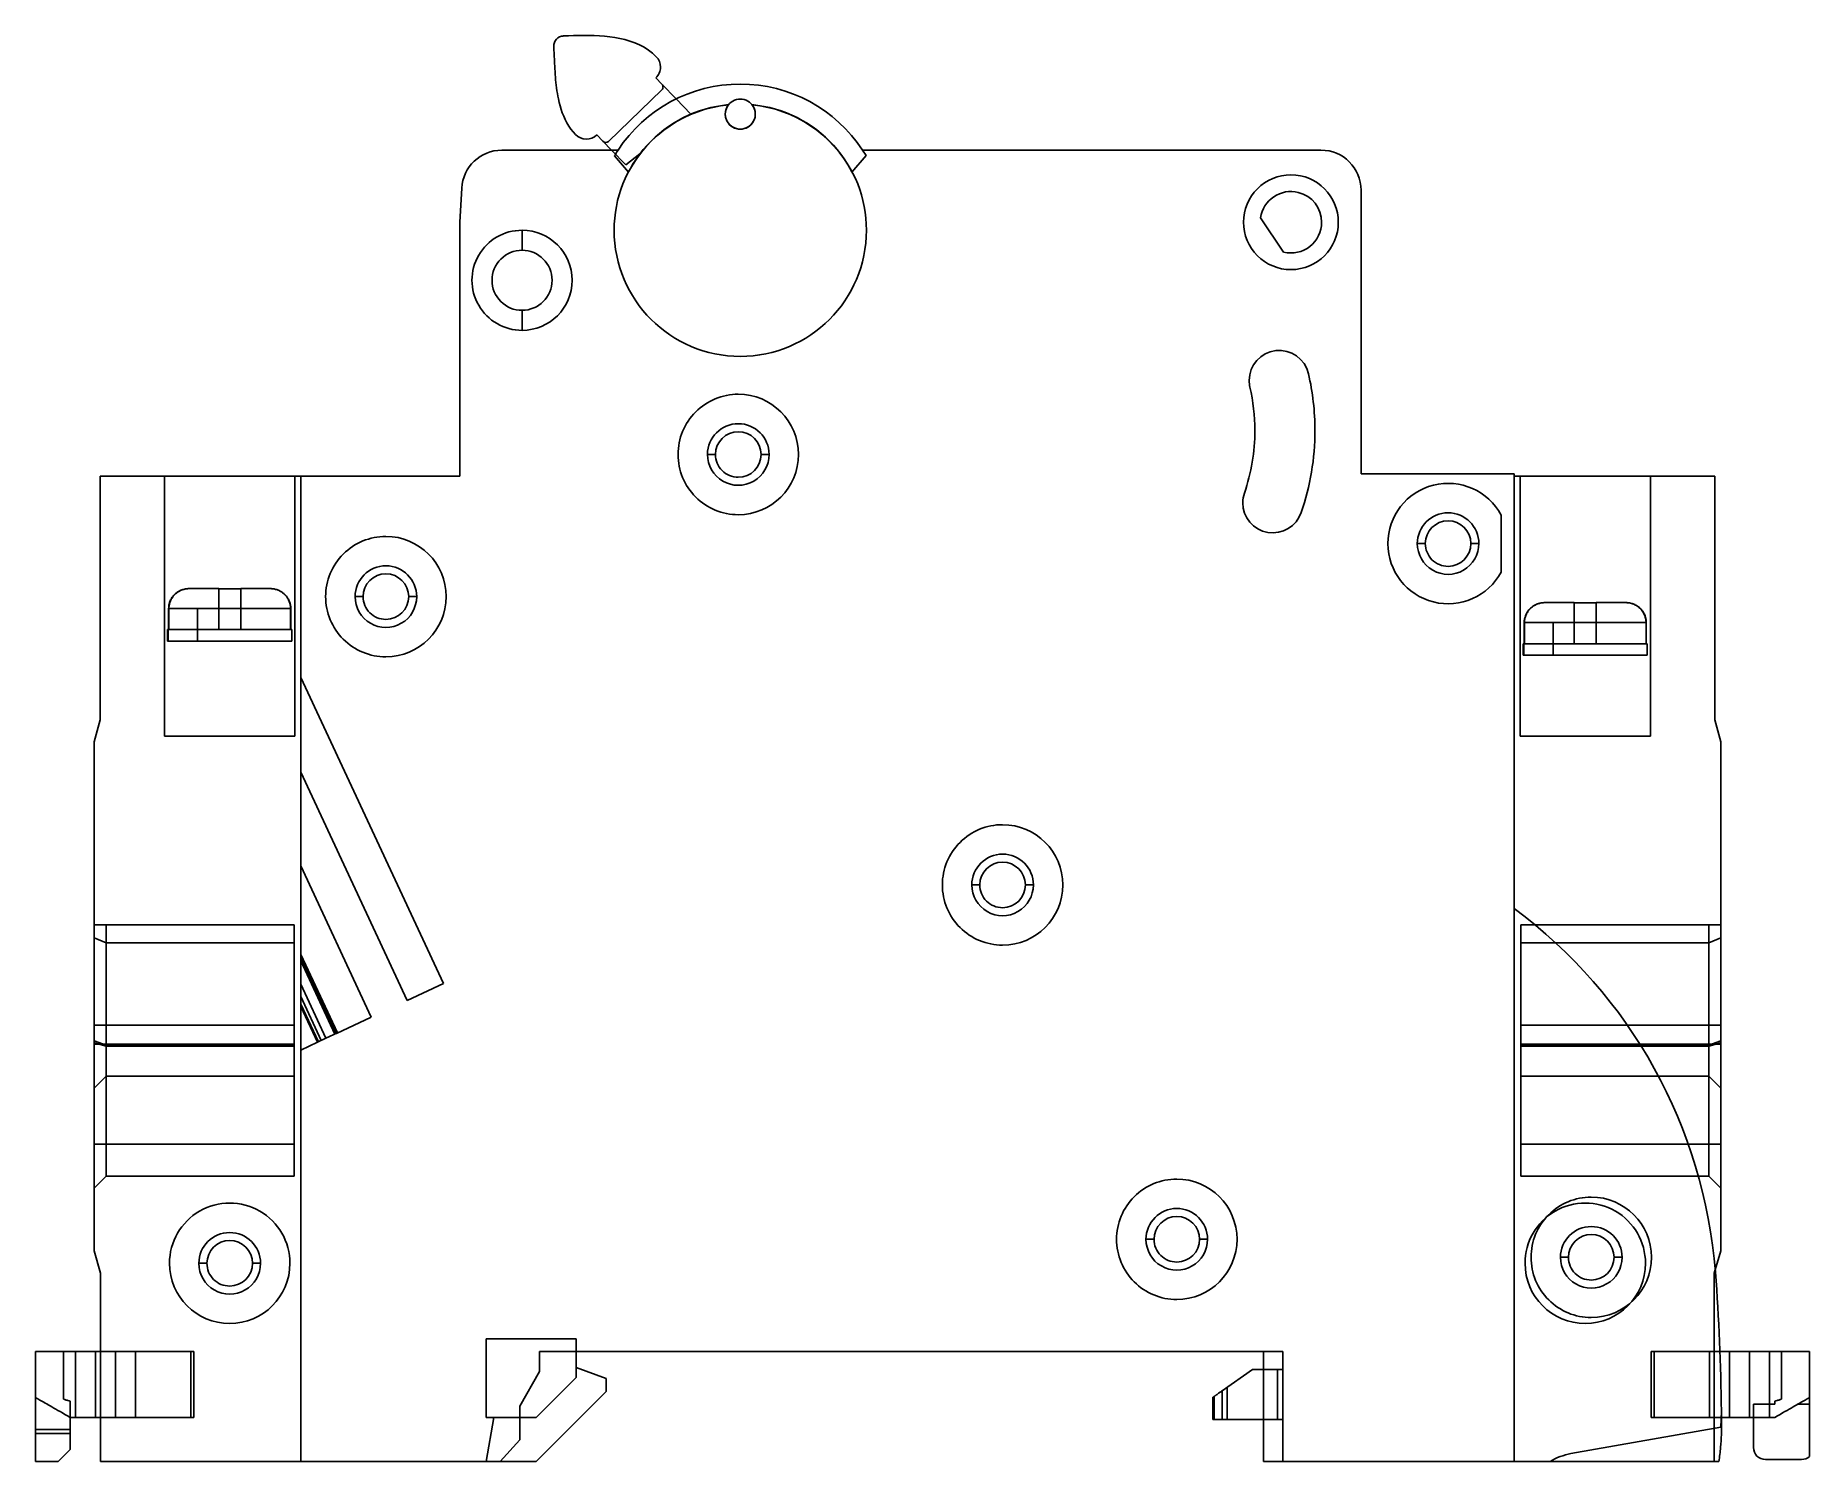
# Model space of a CAD drawing. Header units: millimetres. Extents: x -51.3 to 37.3, y -51.5 to 19.7.
import ezdxf

# ---------------------------------------------------------------- set-up
doc = ezdxf.new("R2010")
doc.units = ezdxf.units.MM
doc.layers.add('MAIN-1', color=7, linetype='Continuous')
doc.layers.add('MAIN-2', color=7, linetype='Continuous')

msp = doc.modelspace()

# ---------------------------------------------------------------- linework, layer by layer
at = {"layer": 'MAIN-1'}
for p, q in [((-24.938, 19.702), (-24.68, 19.711)), ((-24.68, 19.711), (-24.423, 19.719)), ((-24.423, 19.719), (-24.165, 19.725)), ((-24.165, 19.725), (-23.907, 19.728)), ((-23.907, 19.728), (-23.649, 19.727)), ((-23.649, 19.727), (-23.391, 19.721)), ((-23.391, 19.721), (-23.134, 19.709)), ((-23.134, 19.709), (-22.876, 19.691)), ((-22.876, 19.691), (-22.62, 19.664)), ((-22.62, 19.664), (-22.364, 19.628)), ((-22.364, 19.628), (-22.111, 19.582)), ((-22.111, 19.582), (-21.859, 19.524)), ((-21.859, 19.524), (-21.612, 19.452)), ((-25.41, 19.075), (-25.415, 19.177)), ((-25.404, 18.973), (-25.41, 19.075)), ((-25.4, 18.871), (-25.404, 18.973)), ((-25.395, 18.769), (-25.4, 18.871)), ((-25.39, 18.667), (-25.395, 18.769)), ((-25.386, 18.566), (-25.39, 18.667)), ((-21.612, 19.452), (-21.369, 19.366)), ((-21.369, 19.366), (-21.132, 19.263)), ((-21.132, 19.263), (-20.905, 19.142)), ((-20.905, 19.142), (-20.688, 19.002)), ((-20.688, 19.002), (-20.484, 18.843)), ((-20.484, 18.843), (-20.297, 18.667)), ((-25.381, 18.464), (-25.386, 18.566)), ((-25.374, 18.328), (-25.381, 18.464)), ((-25.368, 18.192), (-25.374, 18.328)), ((-25.36, 18.057), (-25.368, 18.192)), ((-25.352, 17.921), (-25.36, 18.057)), ((-25.343, 17.786), (-25.352, 17.921)), ((-25.333, 17.651), (-25.343, 17.786)), ((-25.322, 17.515), (-25.333, 17.651)), ((-25.309, 17.378), (-25.322, 17.515)), ((-25.294, 17.242), (-25.309, 17.378)), ((-25.277, 17.105), (-25.294, 17.242)), ((-25.258, 16.969), (-25.277, 17.105)), ((-25.237, 16.833), (-25.258, 16.969)), ((-20.018, 17.01), (-22.68, 14.44)), ((-20.315, 17.606), (-20.013, 17.293)), ((-20.012, 17.292), (-19.304, 16.559)), ((-25.214, 16.697), (-25.237, 16.833)), ((-25.187, 16.562), (-25.214, 16.697)), ((-25.147, 16.384), (-25.187, 16.562)), ((-25.101, 16.207), (-25.147, 16.384)), ((-25.048, 16.032), (-25.101, 16.207)), ((-24.989, 15.86), (-25.048, 16.032)), ((-24.921, 15.69), (-24.989, 15.86)), ((-24.845, 15.524), (-24.921, 15.69)), ((-24.759, 15.363), (-24.845, 15.524)), ((-24.665, 15.206), (-24.759, 15.363)), ((-24.561, 15.056), (-24.665, 15.206)), ((-24.448, 14.913), (-24.561, 15.056)), ((-24.326, 14.777), (-24.448, 14.913)), ((-22.962, 14.445), (-23.265, 14.759)), ((-22.533, 14), (-22.962, 14.445)), ((-22.207, 14), (-28.013, 14)), ((12.9, 14), (-9.993, 14)), ((-30.1, 10.4), (-30.011, 12.105)), ((14.9, -2.161), (14.9, 12)), ((-30.1, 10.4), (-30.1, -2.278)), ((-48.069, -2.278), (-38.052, -2.278)), ((-48.069, -14.446), (-48.069, -2.278)), ((-38.052, -2.278), (-38.052, -51.5)), ((-30.1, -2.278), (-38.052, -2.278)), ((-38.052, -2.278), (-38.052, -51.5)), ((22.553, -2.161), (14.9, -2.161)), ((22.552, -2.278), (22.552, -51.5)), ((32.569, -2.278), (22.552, -2.278)), ((22.553, -2.222), (22.553, -2.161)), ((22.553, -23.883), (22.553, -2.222)), ((32.569, -14.446), (32.569, -2.278)), ((-48.374, -15.545), (-48.069, -14.446)), ((32.569, -14.446), (32.874, -15.545)), ((-48.374, -40.975), (-48.374, -15.545)), ((32.874, -40.975), (32.874, -15.545)), ((-48.374, -35.65), (-48.374, -35.65)), ((-48.045, -42.09), (-48.374, -40.975)), ((32.874, -40.975), (32.545, -42.09)), ((-48.045, -51.5), (-48.045, -42.09)), ((32.545, -51.5), (32.545, -42.09)), ((-49.3, -46), (-51.3, -46)), ((-51.3, -48.3), (-51.3, -46)), ((-48.045, -46), (-49.3, -46)), ((-49.3, -46), (-49.3, -49.3)), ((-26.122, -47.011), (-26.124, -46)), ((-26.124, -46), (10.025, -46)), ((-24.3, -46), (-24.3, -47.3)), ((10.025, -51.5), (10.025, -46)), ((32.829, -46), (35.3, -46)), ((37.3, -46), (35.3, -46)), ((35.3, -49.3), (35.3, -46)), ((37.3, -46), (37.3, -48.3)), ((-24.3, -46.8), (-22.8, -47.346)), ((9.484, -46.9), (7.961, -47.969)), ((10.025, -46.9), (9.484, -46.9)), ((-26.122, -47.011), (-27.103, -48.732)), ((-24.3, -47.3), (-26.3, -49.3)), ((-22.8, -48), (-22.8, -47.346)), ((-51.3, -48.3), (-51.3, -50.093)), ((-51.294, -48.303), (-51.3, -48.3)), ((-51.277, -48.313), (-51.294, -48.303)), ((-51.251, -48.328), (-51.277, -48.313)), ((-51.217, -48.348), (-51.251, -48.328)), ((-51.177, -48.371), (-51.217, -48.348)), ((-51.13, -48.398), (-51.177, -48.371)), ((-51.078, -48.428), (-51.13, -48.398)), ((-51.02, -48.462), (-51.078, -48.428)), ((-50.957, -48.498), (-51.02, -48.462)), ((-50.89, -48.537), (-50.957, -48.498)), ((-50.817, -48.579), (-50.89, -48.537)), ((-50.74, -48.623), (-50.817, -48.579)), ((-50.659, -48.67), (-50.74, -48.623)), ((-50.573, -48.72), (-50.659, -48.67)), ((-50.483, -48.772), (-50.573, -48.72)), ((-22.8, -48), (-26.3, -51.5)), ((7.504, -48.289), (7.506, -48.288)), ((7.504, -48.29), (7.504, -48.289)), ((7.504, -48.29), (7.504, -49.4)), ((7.504, -48.29), (7.504, -49.4)), ((7.506, -48.288), (7.509, -48.286)), ((7.509, -48.286), (7.513, -48.283)), ((7.513, -48.283), (7.519, -48.279)), ((7.519, -48.279), (7.525, -48.274)), ((7.525, -48.274), (7.533, -48.269)), ((7.533, -48.269), (7.543, -48.262)), ((7.543, -48.262), (7.553, -48.255)), ((7.553, -48.255), (7.565, -48.246)), ((7.565, -48.246), (7.579, -48.237)), ((7.579, -48.237), (7.593, -48.227)), ((7.593, -48.227), (7.609, -48.216)), ((7.609, -48.216), (7.626, -48.204)), ((7.626, -48.204), (7.645, -48.19)), ((7.645, -48.19), (7.665, -48.176)), ((7.665, -48.176), (7.687, -48.161)), ((7.687, -48.161), (7.709, -48.145)), ((7.709, -48.145), (7.733, -48.129)), ((7.733, -48.129), (7.758, -48.111)), ((7.758, -48.111), (7.785, -48.092)), ((7.785, -48.092), (7.812, -48.073)), ((7.812, -48.073), (7.84, -48.053)), ((7.84, -48.053), (7.869, -48.033)), ((7.869, -48.033), (7.899, -48.012)), ((7.899, -48.012), (7.929, -47.991)), ((7.929, -47.991), (7.961, -47.969)), ((7.961, -47.969), (7.961, -49.4)), ((36.483, -48.772), (36.573, -48.72)), ((36.573, -48.72), (36.659, -48.67)), ((36.659, -48.67), (36.74, -48.623)), ((37.3, -48.631), (36.726, -48.631)), ((36.74, -48.623), (36.817, -48.579)), ((36.817, -48.579), (36.89, -48.537)), ((36.89, -48.537), (36.957, -48.498)), ((36.957, -48.498), (37.02, -48.462)), ((37.02, -48.462), (37.078, -48.428)), ((37.078, -48.428), (37.13, -48.398)), ((37.13, -48.398), (37.177, -48.371)), ((37.177, -48.371), (37.217, -48.348)), ((37.217, -48.348), (37.251, -48.328)), ((37.251, -48.328), (37.277, -48.313)), ((37.277, -48.313), (37.294, -48.303)), ((37.294, -48.303), (37.3, -48.3)), ((37.3, -48.3), (37.3, -48.631)), ((37.3, -51.247), (37.3, -48.631)), ((-50.387, -48.827), (-50.483, -48.772)), ((-50.287, -48.885), (-50.387, -48.827)), ((-50.182, -48.946), (-50.287, -48.885)), ((-50.072, -49.009), (-50.182, -48.946)), ((-49.956, -49.076), (-50.072, -49.009)), ((-49.833, -49.147), (-49.956, -49.076)), ((-49.705, -49.221), (-49.833, -49.147)), ((-49.568, -49.3), (-49.705, -49.221)), ((-49.568, -50.093), (-49.568, -49.3)), ((-49.568, -49.3), (-49.3, -49.3)), ((-48.045, -49.3), (-49.3, -49.3)), ((-27.103, -50.42), (-27.103, -48.732)), ((-26.3, -49.3), (-27.103, -49.3)), ((7.961, -49.4), (7.504, -49.4)), ((7.961, -49.4), (10.025, -49.4)), ((32.897, -48.984), (32.873, -49.786)), ((32.887, -49.3), (35.3, -49.3)), ((34.5, -49.3), (34.5, -50.8)), ((35.3, -49.3), (35.568, -49.3)), ((35.568, -49.3), (35.705, -49.221)), ((35.705, -49.221), (35.833, -49.147)), ((35.833, -49.147), (35.956, -49.076)), ((35.956, -49.076), (36.072, -49.009)), ((36.072, -49.009), (36.182, -48.946)), ((36.182, -48.946), (36.287, -48.885)), ((36.287, -48.885), (36.387, -48.827)), ((36.387, -48.827), (36.483, -48.772)), ((-51.3, -50.093), (-51.3, -51.5)), ((-51.3, -50.093), (-49.568, -50.093)), ((-49.568, -50.9), (-49.568, -50.093)), ((-27.103, -50.42), (-28.085, -51.5)), ((32.873, -49.786), (25.383, -51.106)), ((-50.168, -51.5), (-49.568, -50.9)), ((-51.3, -51.5), (-50.168, -51.5)), ((-38.052, -51.5), (-48.045, -51.5)), ((-38.052, -51.5), (-28.085, -51.5)), ((-28.796, -51.5), (-26.3, -51.5)), ((10.025, -51.5), (24.341, -51.5)), ((22.552, -51.5), (32.545, -51.5)), ((24.341, -51.5), (32.776, -51.5)), ((35.1, -51.4), (36.9, -51.4))]:
    msp.add_line(p, q, dxfattribs=at)
for centre, radius, start, end in [((-24.917, 19.203), 0.499, 92.46061, 182.96859), ((-20.836, 18.146), 0.75, 0, 43.98866), ((-20.836, 18.146), 0.75, 313.99, 0), ((-16.1, 10), 7.3, 33.22617, 146.77385), ((-20.157, 17.154), 0.2, 313.99011, 0), ((-20.157, 17.154), 0.2, 0, 43.99015), ((-16.1, 15.8), 0.75, 0, 180.00002), ((-16.1, 15.8), 0.75, 0, 39.10529), ((-16.1, 15.8), 0.75, 180.00002, 0), ((-23.786, 15.298), 0.75, 223.99128, 313.99), ((-22.819, 14.584), 0.2, 223.99013, 313.99011), ((-28.013, 12), 2, 89.99998, 177.00001), ((12.9, 12), 2, 0, 89.99998), ((10.816, 2.497), 1.5, 13.00001, 180.00002), ((0, 0), 12.6, 0, 13.00001), ((10.816, 2.497), 1.5, 180.00002, 192.99999), ((0, 0), 9.6, 0, 13.00001), ((0, 0), 9.6, 340.99997, 0), ((0, 0), 12.6, 340.99997, 0), ((10.495, -3.614), 1.5, 160.99999, 180.00002), ((10.495, -3.614), 1.5, 180.00002, 341.00003), ((7.675, -43.974), 25, 4.44054, 53.47856), ((-67.1, -49.781), 100, 0.45665, 4.44054), ((17.764, -49.519), 15.147, 355.18813, 0), ((17.764, -49.519), 15.147, 0, 0.82855), ((25.904, -54.061), 3, 99.99999, 121.40179), ((20.874, -49.781), 12.026, 351.78126, 355.18813), ((35.1, -50.8), 0.6, 180.00002, 270.00002), ((36.9, -50.8), 0.6, 270.00002, 311.8103)]:
    msp.add_arc(centre, radius, start, end, dxfattribs=at)
at = {"layer": 'MAIN-2'}
for p, q in [((-24.938, 19.702), (-24.938, 19.702)), ((-25.415, 19.177), (-25.415, 19.177)), ((-20.297, 18.667), (-20.297, 18.667)), ((-25.381, 18.464), (-25.381, 18.464)), ((-25.322, 17.515), (-25.322, 17.515)), ((-20.315, 17.606), (-20.315, 17.606)), ((-20.018, 17.01), (-20.018, 17.01)), ((-20.018, 17.01), (-20.018, 17.01)), ((-20.013, 17.293), (-20.013, 17.293)), ((-20.013, 17.293), (-20.013, 17.293)), ((-20.013, 17.293), (-20.012, 17.292)), ((-25.187, 16.562), (-25.187, 16.562)), ((-19.304, 16.559), (-18.568, 15.796)), ((-16.691, 16.262), (-16.691, 16.262)), ((-16.682, 16.273), (-16.682, 16.273)), ((-15.518, 16.273), (-15.518, 16.273)), ((-15.509, 16.262), (-15.509, 16.262)), ((-18.568, 15.796), (-18.568, 15.796)), ((-16.85, 15.8), (-16.85, 15.8)), ((-15.35, 15.8), (-15.35, 15.8)), ((-24.326, 14.777), (-24.326, 14.777)), ((-23.265, 14.759), (-23.265, 14.759)), ((-22.962, 14.445), (-22.962, 14.445)), ((-22.962, 14.445), (-22.962, 14.445)), ((-22.68, 14.44), (-22.68, 14.44)), ((-22.68, 14.44), (-22.68, 14.44)), ((-28.013, 14), (-28.013, 14)), ((-21.821, 13.263), (-22.533, 14)), ((-22.381, 13.72), (-21.677, 12.909)), ((-22.381, 13.72), (-22.381, 13.72)), ((-22.207, 14), (-22.207, 14)), ((-22.207, 14), (-22.207, 14)), ((-22.207, 14), (-22.207, 14)), ((-21.118, 13.809), (-21.821, 13.263)), ((-21.118, 13.809), (-21.118, 13.809)), ((-10.523, 12.909), (-9.814, 13.726)), ((-9.993, 14), (-9.993, 14)), ((-9.993, 14), (-9.993, 14)), ((-9.993, 14), (-9.993, 14)), ((-9.814, 13.726), (-9.993, 14)), ((-9.814, 13.726), (-9.814, 13.726)), ((12.9, 14), (12.9, 14)), ((-21.821, 13.263), (-21.821, 13.263)), ((-21.677, 12.909), (-21.677, 12.909)), ((-10.523, 12.909), (-10.523, 12.909)), ((11.4, 12.766), (11.4, 12.766)), ((-30.011, 12.105), (-30.011, 12.105)), ((11.763, 11.891), (11.763, 11.891)), ((14.9, 12), (14.9, 12)), ((-30.1, 10.4), (-30.1, 10.4)), ((-27, 9), (-27, 10)), ((11.037, 8.909), (9.881, 10.622)), ((9.881, 10.622), (9.881, 10.622)), ((12.935, 10.4), (12.935, 10.4)), ((-27, 9), (-27, 9)), ((11.037, 8.909), (11.037, 8.909)), ((11.4, 8.034), (11.4, 8.034)), ((-27, 6), (-27, 6)), ((-27, 6), (-27, 5)), ((12.277, 2.834), (12.277, 2.834)), ((-16.2, 1.808), (-16.2, 1.808)), ((9.354, 2.16), (9.354, 2.16)), ((-17.738, -1.2), (-17.338, -1.2)), ((-17.738, -1.2), (-17.738, -1.2)), ((-14.662, -1.2), (-15.062, -1.2)), ((-14.662, -1.2), (-14.662, -1.2)), ((-48.069, -2.278), (-48.069, -2.278)), ((-44.854, -2.278), (-44.854, -15.278)), ((-44.854, -2.278), (-44.854, -15.278)), ((-38.347, -2.278), (-38.347, -15.278)), ((-38.346, -2.278), (-38.346, -15.278)), ((-38.346, -2.278), (-38.346, -15.278)), ((-38.346, -2.278), (-38.346, -15.278)), ((-38.052, -2.278), (-38.052, -2.278)), ((-38.052, -2.278), (-38.052, -2.278)), ((-30.1, -2.278), (-30.1, -2.278)), ((14.9, -2.161), (14.9, -2.161)), ((22.552, -2.278), (22.552, -2.278)), ((22.553, -2.161), (22.553, -2.161)), ((22.553, -2.222), (22.553, -2.222)), ((22.846, -15.278), (22.846, -2.278)), ((22.846, -15.278), (22.846, -2.278)), ((22.846, -2.278), (22.846, -15.278)), ((22.847, -2.278), (22.847, -15.278)), ((29.354, -2.278), (29.354, -15.278)), ((29.354, -2.278), (29.354, -15.278)), ((32.569, -2.278), (32.569, -2.278)), ((9.077, -3.125), (9.077, -3.125)), ((-16.2, -4.208), (-16.2, -4.208)), ((11.914, -4.102), (11.914, -4.102)), ((21.9, -4.226), (21.9, -4.226)), ((21.9, -7.074), (21.9, -4.226)), ((-33.8, -5.292), (-33.8, -5.292)), ((17.712, -5.65), (18.112, -5.65)), ((17.712, -5.65), (17.712, -5.65)), ((20.788, -5.65), (20.388, -5.65)), ((20.788, -5.65), (20.788, -5.65)), ((21.9, -7.074), (21.9, -7.074)), ((-44.035, -7.983), (-43.993, -7.966)), ((-44.034, -7.983), (-43.992, -7.966)), ((-43.98, -7.966), (-44.022, -7.982)), ((-43.979, -7.966), (-44.021, -7.982)), ((-43.993, -7.966), (-43.949, -7.951)), ((-43.992, -7.966), (-43.949, -7.951)), ((-43.936, -7.951), (-43.98, -7.966)), ((-43.936, -7.951), (-43.979, -7.966)), ((-43.949, -7.951), (-43.905, -7.938)), ((-43.949, -7.951), (-43.905, -7.938)), ((-43.892, -7.938), (-43.936, -7.951)), ((-43.891, -7.938), (-43.936, -7.951)), ((-43.905, -7.938), (-43.86, -7.926)), ((-43.905, -7.938), (-43.86, -7.926)), ((-43.846, -7.926), (-43.892, -7.938)), ((-43.846, -7.926), (-43.891, -7.938)), ((-43.86, -7.926), (-43.814, -7.917)), ((-43.86, -7.926), (-43.814, -7.917)), ((-43.8, -7.917), (-43.846, -7.926)), ((-43.799, -7.917), (-43.846, -7.926)), ((-43.814, -7.917), (-43.767, -7.91)), ((-43.814, -7.917), (-43.768, -7.91)), ((-43.753, -7.91), (-43.8, -7.917)), ((-43.753, -7.91), (-43.799, -7.917)), ((-43.768, -7.91), (-43.721, -7.904)), ((-43.767, -7.91), (-43.72, -7.904)), ((-43.706, -7.904), (-43.753, -7.91)), ((-43.705, -7.904), (-43.753, -7.91)), ((-43.721, -7.904), (-43.673, -7.901)), ((-43.72, -7.904), (-43.672, -7.901)), ((-43.658, -7.901), (-43.706, -7.904)), ((-43.657, -7.901), (-43.705, -7.904)), ((-43.673, -7.901), (-43.624, -7.9)), ((-43.672, -7.901), (-43.623, -7.9)), ((-43.609, -7.9), (-43.658, -7.901)), ((-43.608, -7.9), (-43.657, -7.901)), ((-43.624, -7.9), (-43.623, -7.9)), ((-43.623, -7.9), (-43.609, -7.9)), ((-42.15, -7.9), (-43.609, -7.9)), ((-42.15, -7.901), (-42.15, -7.9)), ((-42.15, -7.9), (-42.15, -7.9)), ((-42.15, -7.9), (-42.15, -7.9)), ((-42.15, -7.9), (-42.15, -7.9)), ((-42.15, -7.9), (-42.15, -7.9)), ((-42.15, -7.9), (-42.15, -7.9)), ((-42.15, -7.903), (-42.15, -7.901)), ((-42.15, -7.906), (-42.15, -7.903)), ((-42.15, -7.909), (-42.15, -7.906)), ((-42.001, -7.907), (-42.15, -7.911)), ((-42.15, -7.912), (-41.996, -7.907)), ((-42.15, -7.913), (-41.993, -7.908)), ((-41.992, -7.908), (-42.15, -7.913)), ((-42.15, -7.913), (-42.15, -7.909)), ((-42.15, -7.913), (-42.15, -9.95)), ((-41.845, -7.905), (-42.001, -7.907)), ((-41.996, -7.907), (-41.839, -7.905)), ((-41.993, -7.908), (-41.836, -7.906)), ((-41.835, -7.906), (-41.992, -7.908)), ((-41.682, -7.904), (-41.845, -7.905)), ((-41.839, -7.905), (-41.68, -7.904)), ((-41.836, -7.906), (-41.679, -7.905)), ((-41.678, -7.904), (-41.835, -7.906)), ((-41.518, -7.904), (-41.682, -7.904)), ((-41.68, -7.904), (-41.519, -7.904)), ((-41.679, -7.905), (-41.521, -7.905)), ((-41.524, -7.904), (-41.678, -7.904)), ((-41.372, -7.906), (-41.524, -7.904)), ((-41.521, -7.905), (-41.364, -7.906)), ((-41.519, -7.904), (-41.358, -7.905)), ((-41.357, -7.905), (-41.518, -7.904)), ((-41.214, -7.908), (-41.372, -7.906)), ((-41.364, -7.906), (-41.207, -7.908)), ((-41.358, -7.905), (-41.202, -7.907)), ((-41.201, -7.907), (-41.357, -7.905)), ((-41.05, -7.913), (-41.214, -7.908)), ((-41.207, -7.908), (-41.05, -7.913)), ((-41.202, -7.907), (-41.05, -7.912)), ((-41.05, -7.911), (-41.201, -7.907)), ((-41.05, -7.9), (-41.05, -7.9)), ((-41.05, -7.9), (-41.05, -7.901)), ((-39.591, -7.9), (-41.05, -7.9)), ((-41.05, -7.9), (-41.05, -7.9)), ((-41.05, -7.9), (-41.05, -7.9)), ((-41.05, -7.9), (-41.05, -7.9)), ((-41.05, -7.9), (-41.05, -7.9)), ((-41.05, -7.901), (-41.05, -7.902)), ((-41.05, -7.902), (-41.05, -7.904)), ((-41.05, -7.904), (-41.05, -7.907)), ((-41.05, -7.907), (-41.05, -7.91)), ((-41.05, -7.91), (-41.05, -7.913)), ((-41.05, -7.913), (-41.05, -9.95)), ((-39.542, -7.901), (-39.592, -7.9)), ((-39.542, -7.901), (-39.591, -7.9)), ((-39.577, -7.9), (-39.591, -7.9)), ((-39.577, -7.9), (-39.528, -7.901)), ((-39.576, -7.9), (-39.577, -7.9)), ((-39.576, -7.9), (-39.528, -7.901)), ((-39.493, -7.904), (-39.542, -7.901)), ((-39.494, -7.904), (-39.542, -7.901)), ((-39.528, -7.901), (-39.481, -7.904)), ((-39.528, -7.901), (-39.48, -7.904)), ((-39.446, -7.91), (-39.494, -7.904)), ((-39.446, -7.91), (-39.493, -7.904)), ((-39.481, -7.904), (-39.434, -7.909)), ((-39.48, -7.904), (-39.433, -7.909)), ((-39.399, -7.917), (-39.446, -7.91)), ((-39.399, -7.917), (-39.446, -7.91)), ((-39.434, -7.909), (-39.388, -7.917)), ((-39.433, -7.909), (-39.387, -7.917)), ((-39.352, -7.927), (-39.399, -7.917)), ((-39.353, -7.927), (-39.399, -7.917)), ((-39.388, -7.917), (-39.342, -7.926)), ((-39.387, -7.917), (-39.341, -7.926)), ((-39.308, -7.938), (-39.353, -7.927)), ((-39.307, -7.938), (-39.352, -7.927)), ((-39.342, -7.926), (-39.297, -7.937)), ((-39.341, -7.926), (-39.296, -7.937)), ((-39.263, -7.951), (-39.308, -7.938)), ((-39.262, -7.951), (-39.307, -7.938)), ((-39.297, -7.937), (-39.252, -7.951)), ((-39.296, -7.937), (-39.252, -7.951)), ((-39.22, -7.966), (-39.263, -7.951)), ((-39.219, -7.966), (-39.262, -7.951)), ((-39.252, -7.951), (-39.209, -7.966)), ((-39.252, -7.951), (-39.209, -7.965)), ((-39.177, -7.983), (-39.22, -7.966)), ((-39.177, -7.983), (-39.219, -7.966)), ((-39.209, -7.965), (-39.166, -7.982)), ((-39.209, -7.966), (-39.167, -7.982)), ((-44.649, -8.9), (-44.648, -8.855)), ((-44.649, -8.9), (-44.648, -8.855)), ((-44.648, -8.855), (-44.645, -8.81)), ((-44.648, -8.855), (-44.645, -8.81)), ((-44.645, -8.81), (-44.64, -8.766)), ((-44.645, -8.81), (-44.64, -8.766)), ((-44.64, -8.766), (-44.632, -8.722)), ((-44.64, -8.766), (-44.633, -8.722)), ((-44.638, -8.856), (-44.639, -8.9)), ((-44.638, -8.856), (-44.639, -8.9)), ((-44.635, -8.812), (-44.638, -8.856)), ((-44.635, -8.812), (-44.638, -8.856)), ((-44.63, -8.768), (-44.635, -8.812)), ((-44.63, -8.768), (-44.635, -8.812)), ((-44.633, -8.722), (-44.624, -8.678)), ((-44.632, -8.722), (-44.623, -8.678)), ((-44.623, -8.724), (-44.63, -8.768)), ((-44.623, -8.724), (-44.63, -8.768)), ((-44.624, -8.678), (-44.613, -8.635)), ((-44.623, -8.678), (-44.612, -8.635)), ((-44.614, -8.681), (-44.623, -8.724)), ((-44.614, -8.681), (-44.623, -8.724)), ((-44.604, -8.638), (-44.614, -8.681)), ((-44.603, -8.638), (-44.614, -8.681)), ((-44.613, -8.635), (-44.6, -8.592)), ((-44.612, -8.635), (-44.599, -8.592)), ((-44.591, -8.595), (-44.604, -8.638)), ((-44.59, -8.595), (-44.603, -8.638)), ((-44.6, -8.592), (-44.585, -8.55)), ((-44.599, -8.592), (-44.584, -8.55)), ((-44.576, -8.553), (-44.591, -8.595)), ((-44.575, -8.553), (-44.59, -8.595)), ((-44.585, -8.55), (-44.568, -8.508)), ((-44.584, -8.55), (-44.567, -8.508)), ((-44.559, -8.511), (-44.576, -8.553)), ((-44.558, -8.511), (-44.575, -8.553)), ((-44.568, -8.508), (-44.549, -8.467)), ((-44.567, -8.508), (-44.548, -8.467)), ((-44.54, -8.47), (-44.559, -8.511)), ((-44.539, -8.47), (-44.558, -8.511)), ((-44.549, -8.467), (-44.528, -8.427)), ((-44.548, -8.467), (-44.528, -8.427)), ((-44.519, -8.43), (-44.54, -8.47)), ((-44.519, -8.43), (-44.539, -8.47)), ((-44.528, -8.427), (-44.505, -8.388)), ((-44.528, -8.427), (-44.506, -8.388)), ((-44.497, -8.391), (-44.519, -8.43)), ((-44.497, -8.391), (-44.519, -8.43)), ((-44.506, -8.388), (-44.482, -8.351)), ((-44.505, -8.388), (-44.481, -8.351)), ((-44.473, -8.353), (-44.497, -8.391)), ((-44.473, -8.353), (-44.497, -8.391)), ((-44.482, -8.351), (-44.456, -8.314)), ((-44.481, -8.351), (-44.456, -8.314)), ((-44.447, -8.317), (-44.473, -8.353)), ((-44.447, -8.317), (-44.473, -8.353)), ((-44.456, -8.314), (-44.429, -8.279)), ((-44.456, -8.314), (-44.429, -8.279)), ((-44.42, -8.281), (-44.447, -8.317)), ((-44.42, -8.281), (-44.447, -8.317)), ((-44.429, -8.279), (-44.4, -8.245)), ((-44.429, -8.279), (-44.401, -8.245)), ((-44.391, -8.247), (-44.42, -8.281)), ((-44.391, -8.247), (-44.42, -8.281)), ((-44.401, -8.245), (-44.37, -8.212)), ((-44.4, -8.245), (-44.37, -8.212)), ((-44.361, -8.214), (-44.391, -8.247)), ((-44.36, -8.214), (-44.391, -8.247)), ((-44.37, -8.212), (-44.338, -8.181)), ((-44.37, -8.212), (-44.338, -8.181)), ((-44.329, -8.182), (-44.361, -8.214)), ((-44.328, -8.182), (-44.36, -8.214)), ((-44.338, -8.181), (-44.304, -8.15)), ((-44.338, -8.181), (-44.305, -8.15)), ((-44.295, -8.151), (-44.329, -8.182)), ((-44.294, -8.151), (-44.328, -8.182)), ((-44.305, -8.15), (-44.269, -8.121)), ((-44.304, -8.15), (-44.269, -8.121)), ((-44.259, -8.122), (-44.295, -8.151)), ((-44.258, -8.122), (-44.294, -8.151)), ((-44.269, -8.121), (-44.232, -8.094)), ((-44.269, -8.121), (-44.233, -8.094)), ((-44.222, -8.094), (-44.259, -8.122)), ((-44.221, -8.094), (-44.258, -8.122)), ((-44.233, -8.094), (-44.195, -8.068)), ((-44.232, -8.094), (-44.194, -8.068)), ((-44.183, -8.068), (-44.222, -8.094)), ((-44.182, -8.068), (-44.221, -8.094)), ((-44.195, -8.068), (-44.156, -8.044)), ((-44.194, -8.068), (-44.155, -8.044)), ((-44.144, -8.043), (-44.183, -8.068)), ((-44.143, -8.043), (-44.182, -8.068)), ((-44.156, -8.044), (-44.116, -8.021)), ((-44.155, -8.044), (-44.116, -8.021)), ((-44.104, -8.021), (-44.144, -8.043)), ((-44.103, -8.021), (-44.143, -8.043)), ((-44.116, -8.021), (-44.075, -8.001)), ((-44.116, -8.021), (-44.076, -8.001)), ((-44.063, -8.001), (-44.104, -8.021)), ((-44.063, -8.001), (-44.103, -8.021)), ((-44.076, -8.001), (-44.035, -7.983)), ((-44.075, -8.001), (-44.034, -7.983)), ((-44.022, -7.982), (-44.063, -8.001)), ((-44.021, -7.982), (-44.063, -8.001)), ((-39.136, -8.001), (-39.177, -7.983)), ((-39.136, -8.001), (-39.177, -7.983)), ((-39.167, -7.982), (-39.126, -8.001)), ((-39.166, -7.982), (-39.125, -8.001)), ((-39.095, -8.022), (-39.136, -8.001)), ((-39.096, -8.022), (-39.136, -8.001)), ((-39.126, -8.001), (-39.085, -8.021)), ((-39.125, -8.001), (-39.085, -8.021)), ((-39.056, -8.044), (-39.096, -8.022)), ((-39.055, -8.044), (-39.095, -8.022)), ((-39.085, -8.021), (-39.045, -8.043)), ((-39.085, -8.021), (-39.045, -8.043)), ((-39.017, -8.068), (-39.056, -8.044)), ((-39.016, -8.068), (-39.055, -8.044)), ((-39.045, -8.043), (-39.006, -8.068)), ((-39.045, -8.043), (-39.006, -8.067)), ((-38.979, -8.094), (-39.017, -8.068)), ((-38.978, -8.094), (-39.016, -8.068)), ((-39.006, -8.067), (-38.968, -8.094)), ((-39.006, -8.068), (-38.968, -8.094)), ((-38.942, -8.122), (-38.979, -8.094)), ((-38.941, -8.122), (-38.978, -8.094)), ((-38.968, -8.094), (-38.931, -8.121)), ((-38.968, -8.094), (-38.931, -8.121)), ((-38.906, -8.151), (-38.942, -8.122)), ((-38.906, -8.151), (-38.941, -8.122)), ((-38.931, -8.121), (-38.896, -8.151)), ((-38.931, -8.121), (-38.895, -8.151)), ((-38.872, -8.181), (-38.906, -8.151)), ((-38.873, -8.181), (-38.906, -8.151)), ((-38.896, -8.151), (-38.862, -8.181)), ((-38.895, -8.151), (-38.861, -8.181)), ((-38.841, -8.213), (-38.873, -8.181)), ((-38.84, -8.213), (-38.872, -8.181)), ((-38.862, -8.181), (-38.83, -8.213)), ((-38.861, -8.181), (-38.829, -8.213)), ((-38.81, -8.246), (-38.841, -8.213)), ((-38.81, -8.246), (-38.84, -8.213)), ((-38.83, -8.213), (-38.799, -8.246)), ((-38.829, -8.213), (-38.799, -8.246)), ((-38.781, -8.28), (-38.81, -8.246)), ((-38.782, -8.28), (-38.81, -8.246)), ((-38.799, -8.246), (-38.77, -8.281)), ((-38.799, -8.246), (-38.77, -8.281)), ((-38.754, -8.315), (-38.782, -8.28)), ((-38.754, -8.315), (-38.781, -8.28)), ((-38.77, -8.281), (-38.743, -8.316)), ((-38.77, -8.281), (-38.743, -8.316)), ((-38.729, -8.351), (-38.754, -8.315)), ((-38.729, -8.351), (-38.754, -8.315)), ((-38.743, -8.316), (-38.717, -8.353)), ((-38.743, -8.316), (-38.717, -8.353)), ((-38.705, -8.388), (-38.729, -8.351)), ((-38.705, -8.388), (-38.729, -8.351)), ((-38.717, -8.353), (-38.693, -8.39)), ((-38.717, -8.353), (-38.693, -8.39)), ((-38.682, -8.427), (-38.705, -8.388)), ((-38.683, -8.427), (-38.705, -8.388)), ((-38.693, -8.39), (-38.671, -8.429)), ((-38.693, -8.39), (-38.671, -8.429)), ((-38.662, -8.467), (-38.683, -8.427)), ((-38.662, -8.467), (-38.682, -8.427)), ((-38.671, -8.429), (-38.651, -8.469)), ((-38.671, -8.429), (-38.65, -8.469)), ((-38.643, -8.508), (-38.662, -8.467)), ((-38.643, -8.508), (-38.662, -8.467)), ((-38.651, -8.469), (-38.632, -8.51)), ((-38.65, -8.469), (-38.631, -8.51)), ((-38.626, -8.55), (-38.643, -8.508)), ((-38.626, -8.55), (-38.643, -8.508)), ((-38.632, -8.51), (-38.615, -8.552)), ((-38.631, -8.51), (-38.614, -8.552)), ((-38.61, -8.592), (-38.626, -8.55)), ((-38.611, -8.592), (-38.626, -8.55)), ((-38.615, -8.552), (-38.6, -8.594)), ((-38.614, -8.552), (-38.6, -8.594)), ((-38.598, -8.635), (-38.611, -8.592)), ((-38.597, -8.635), (-38.61, -8.592)), ((-38.6, -8.594), (-38.587, -8.637)), ((-38.6, -8.594), (-38.587, -8.637)), ((-38.587, -8.679), (-38.598, -8.635)), ((-38.586, -8.679), (-38.597, -8.635)), ((-38.587, -8.637), (-38.576, -8.68)), ((-38.587, -8.637), (-38.576, -8.68)), ((-38.578, -8.722), (-38.587, -8.679)), ((-38.577, -8.722), (-38.586, -8.679)), ((-38.571, -8.766), (-38.578, -8.722)), ((-38.57, -8.766), (-38.577, -8.722)), ((-38.576, -8.68), (-38.567, -8.724)), ((-38.576, -8.68), (-38.567, -8.724)), ((-38.565, -8.811), (-38.571, -8.766)), ((-38.565, -8.811), (-38.57, -8.766)), ((-38.567, -8.724), (-38.56, -8.768)), ((-38.567, -8.724), (-38.56, -8.768)), ((-38.562, -8.855), (-38.565, -8.811)), ((-38.562, -8.855), (-38.565, -8.811)), ((-38.561, -8.9), (-38.562, -8.855)), ((-38.561, -8.9), (-38.562, -8.855)), ((-38.56, -8.768), (-38.555, -8.811)), ((-38.56, -8.768), (-38.555, -8.811)), ((-38.555, -8.811), (-38.552, -8.856)), ((-38.555, -8.811), (-38.552, -8.856)), ((-38.552, -8.856), (-38.551, -8.9)), ((-38.552, -8.856), (-38.551, -8.9)), ((-35.338, -8.3), (-34.938, -8.3)), ((-35.338, -8.3), (-35.338, -8.3)), ((-32.262, -8.3), (-32.662, -8.3)), ((-32.262, -8.3), (-32.262, -8.3)), ((23.413, -8.835), (23.368, -8.875)), ((23.413, -8.835), (23.368, -8.875)), ((23.376, -8.879), (23.41, -8.848)), ((23.376, -8.879), (23.41, -8.848)), ((23.41, -8.848), (23.446, -8.819)), ((23.41, -8.848), (23.446, -8.819)), ((23.462, -8.798), (23.413, -8.835)), ((23.462, -8.798), (23.413, -8.835)), ((23.446, -8.819), (23.484, -8.791)), ((23.446, -8.819), (23.484, -8.791)), ((23.512, -8.764), (23.462, -8.798)), ((23.512, -8.764), (23.462, -8.798)), ((23.484, -8.791), (23.523, -8.765)), ((23.484, -8.791), (23.523, -8.765)), ((23.563, -8.733), (23.512, -8.764)), ((23.563, -8.733), (23.512, -8.764)), ((23.523, -8.765), (23.562, -8.741)), ((23.523, -8.765), (23.562, -8.741)), ((23.562, -8.741), (23.602, -8.719)), ((23.562, -8.741), (23.602, -8.719)), ((23.615, -8.705), (23.563, -8.733)), ((23.615, -8.705), (23.563, -8.733)), ((23.602, -8.719), (23.642, -8.699)), ((23.602, -8.719), (23.642, -8.699)), ((23.668, -8.681), (23.615, -8.705)), ((23.668, -8.681), (23.615, -8.705)), ((23.642, -8.699), (23.682, -8.681)), ((23.642, -8.699), (23.682, -8.681)), ((23.722, -8.661), (23.668, -8.681)), ((23.722, -8.661), (23.668, -8.681)), ((23.682, -8.681), (23.724, -8.665)), ((23.682, -8.681), (23.724, -8.665)), ((23.778, -8.643), (23.722, -8.661)), ((23.778, -8.643), (23.722, -8.661)), ((23.724, -8.665), (23.767, -8.65)), ((23.724, -8.665), (23.767, -8.65)), ((23.767, -8.65), (23.811, -8.637)), ((23.767, -8.65), (23.811, -8.637)), ((23.835, -8.628), (23.778, -8.643)), ((23.835, -8.628), (23.778, -8.643)), ((23.811, -8.637), (23.856, -8.626)), ((23.811, -8.637), (23.856, -8.626)), ((23.894, -8.616), (23.835, -8.628)), ((23.894, -8.616), (23.835, -8.628)), ((23.856, -8.626), (23.901, -8.617)), ((23.856, -8.626), (23.901, -8.617)), ((23.954, -8.607), (23.894, -8.616)), ((23.954, -8.607), (23.894, -8.616)), ((23.901, -8.617), (23.948, -8.61)), ((23.901, -8.617), (23.948, -8.61)), ((23.948, -8.61), (23.995, -8.604)), ((23.948, -8.61), (23.995, -8.604)), ((24.014, -8.602), (23.954, -8.607)), ((24.014, -8.602), (23.954, -8.607)), ((23.995, -8.604), (24.043, -8.601)), ((23.995, -8.604), (24.043, -8.601)), ((24.076, -8.6), (24.014, -8.602)), ((24.076, -8.6), (24.014, -8.602)), ((24.043, -8.601), (24.092, -8.6)), ((24.043, -8.601), (24.092, -8.6)), ((24.092, -8.6), (24.076, -8.6)), ((25.55, -8.6), (24.092, -8.6)), ((25.55, -8.6), (25.55, -8.6)), ((25.55, -8.6), (25.55, -8.6)), ((25.55, -8.6), (25.55, -8.6)), ((25.55, -8.6), (25.55, -8.6)), ((25.55, -8.6), (25.55, -8.601)), ((25.55, -8.6), (25.55, -8.6)), ((25.55, -8.601), (25.55, -8.603)), ((25.55, -8.603), (25.55, -8.605)), ((25.55, -8.605), (25.55, -8.608)), ((25.55, -8.612), (25.704, -8.607)), ((25.55, -8.612), (25.704, -8.607)), ((25.708, -8.608), (25.55, -8.613)), ((25.55, -8.608), (25.55, -8.612)), ((25.708, -8.608), (25.55, -8.613)), ((25.55, -10.65), (25.55, -8.612)), ((25.704, -8.607), (25.861, -8.605)), ((25.704, -8.607), (25.861, -8.605)), ((25.865, -8.606), (25.708, -8.608)), ((25.865, -8.606), (25.708, -8.608)), ((25.861, -8.605), (26.02, -8.604)), ((25.861, -8.605), (26.02, -8.604)), ((26.022, -8.604), (25.865, -8.606)), ((26.022, -8.604), (25.865, -8.606)), ((26.02, -8.604), (26.181, -8.604)), ((26.02, -8.604), (26.181, -8.604)), ((26.176, -8.604), (26.022, -8.604)), ((26.176, -8.604), (26.022, -8.604)), ((26.328, -8.606), (26.176, -8.604)), ((26.328, -8.606), (26.176, -8.604)), ((26.181, -8.604), (26.342, -8.605)), ((26.181, -8.604), (26.342, -8.605)), ((26.486, -8.608), (26.328, -8.606)), ((26.486, -8.608), (26.328, -8.606)), ((26.342, -8.605), (26.498, -8.607)), ((26.342, -8.605), (26.498, -8.607)), ((26.65, -8.613), (26.486, -8.608)), ((26.65, -8.613), (26.486, -8.608)), ((26.498, -8.607), (26.65, -8.612)), ((26.498, -8.607), (26.65, -8.612)), ((26.65, -8.6), (26.65, -8.6)), ((26.65, -8.6), (26.65, -8.6)), ((26.65, -8.601), (26.65, -8.6)), ((26.65, -8.6), (26.65, -8.6)), ((28.108, -8.6), (26.65, -8.6)), ((26.65, -8.6), (26.65, -8.6)), ((26.65, -8.6), (26.65, -8.6)), ((26.65, -8.602), (26.65, -8.601)), ((26.65, -8.604), (26.65, -8.602)), ((26.65, -8.606), (26.65, -8.604)), ((26.65, -8.609), (26.65, -8.606)), ((26.65, -8.612), (26.65, -8.609)), ((26.65, -10.65), (26.65, -8.612)), ((28.108, -8.6), (28.171, -8.602)), ((28.108, -8.6), (28.171, -8.602)), ((28.108, -8.6), (28.124, -8.6)), ((28.172, -8.601), (28.124, -8.6)), ((28.172, -8.601), (28.124, -8.6)), ((28.171, -8.602), (28.232, -8.607)), ((28.171, -8.602), (28.232, -8.607)), ((28.219, -8.604), (28.172, -8.601)), ((28.219, -8.604), (28.172, -8.601)), ((28.266, -8.609), (28.219, -8.604)), ((28.266, -8.609), (28.219, -8.604)), ((28.232, -8.607), (28.292, -8.616)), ((28.232, -8.607), (28.292, -8.616)), ((28.312, -8.617), (28.266, -8.609)), ((28.312, -8.617), (28.266, -8.609)), ((28.292, -8.616), (28.351, -8.628)), ((28.292, -8.616), (28.351, -8.628)), ((28.358, -8.626), (28.312, -8.617)), ((28.358, -8.626), (28.312, -8.617)), ((28.351, -8.628), (28.409, -8.643)), ((28.351, -8.628), (28.409, -8.643)), ((28.402, -8.637), (28.358, -8.626)), ((28.402, -8.637), (28.358, -8.626)), ((28.446, -8.65), (28.402, -8.637)), ((28.446, -8.65), (28.402, -8.637)), ((28.409, -8.643), (28.465, -8.661)), ((28.409, -8.643), (28.465, -8.661)), ((28.489, -8.665), (28.446, -8.65)), ((28.489, -8.665), (28.446, -8.65)), ((28.465, -8.661), (28.519, -8.681)), ((28.465, -8.661), (28.519, -8.681)), ((28.53, -8.681), (28.489, -8.665)), ((28.53, -8.681), (28.489, -8.665)), ((28.519, -8.681), (28.572, -8.705)), ((28.519, -8.681), (28.572, -8.705)), ((28.571, -8.699), (28.53, -8.681)), ((28.571, -8.699), (28.53, -8.681)), ((28.611, -8.719), (28.571, -8.699)), ((28.611, -8.719), (28.571, -8.699)), ((28.572, -8.705), (28.624, -8.732)), ((28.572, -8.705), (28.624, -8.732)), ((28.651, -8.741), (28.611, -8.719)), ((28.651, -8.741), (28.611, -8.719)), ((28.624, -8.732), (28.676, -8.763)), ((28.624, -8.732), (28.676, -8.763)), ((28.69, -8.765), (28.651, -8.741)), ((28.69, -8.765), (28.651, -8.741)), ((28.676, -8.763), (28.726, -8.798)), ((28.676, -8.763), (28.726, -8.798)), ((28.728, -8.791), (28.69, -8.765)), ((28.728, -8.791), (28.69, -8.765)), ((28.726, -8.798), (28.775, -8.835)), ((28.726, -8.798), (28.775, -8.835)), ((28.766, -8.818), (28.728, -8.791)), ((28.766, -8.818), (28.728, -8.791)), ((28.802, -8.848), (28.766, -8.818)), ((28.802, -8.848), (28.766, -8.818)), ((28.775, -8.835), (28.82, -8.875)), ((28.775, -8.835), (28.82, -8.875)), ((28.836, -8.878), (28.802, -8.848)), ((28.836, -8.878), (28.802, -8.848)), ((-44.649, -8.9), (-44.649, -9.95)), ((-44.649, -8.9), (-38.551, -8.9)), ((-44.649, -8.9), (-44.649, -9.95)), ((-44.649, -8.9), (-43.209, -8.9)), ((-38.561, -8.9), (-44.639, -8.9)), ((-44.639, -9.95), (-44.639, -8.9)), ((-38.561, -8.9), (-44.639, -8.9)), ((-44.639, -9.95), (-44.639, -8.9)), ((-43.209, -10.52), (-43.209, -8.9)), ((-43.209, -8.9), (-38.551, -8.9)), ((-38.561, -8.9), (-38.561, -9.95)), ((-38.561, -8.9), (-38.561, -9.95)), ((-38.551, -9.95), (-38.551, -8.9)), ((-38.551, -9.95), (-38.551, -8.9)), ((23.053, -9.543), (23.051, -9.6)), ((23.053, -9.543), (23.051, -9.6)), ((23.051, -9.6), (23.051, -10.65)), ((23.051, -9.6), (24.491, -9.6)), ((23.051, -9.6), (23.051, -10.65)), ((23.051, -9.6), (24.491, -9.6)), ((23.057, -9.486), (23.053, -9.543)), ((23.057, -9.486), (23.053, -9.543)), ((23.066, -9.43), (23.057, -9.486)), ((23.066, -9.43), (23.057, -9.486)), ((23.061, -9.6), (23.062, -9.555)), ((23.061, -9.6), (23.062, -9.555)), ((29.139, -9.6), (23.061, -9.6)), ((23.061, -10.65), (23.061, -9.6)), ((29.139, -9.6), (23.061, -9.6)), ((23.061, -10.65), (23.061, -9.6)), ((23.062, -9.555), (23.065, -9.511)), ((23.062, -9.555), (23.065, -9.511)), ((23.065, -9.511), (23.07, -9.467)), ((23.065, -9.511), (23.07, -9.467)), ((23.077, -9.374), (23.066, -9.43)), ((23.077, -9.374), (23.066, -9.43)), ((23.07, -9.467), (23.078, -9.423)), ((23.07, -9.467), (23.078, -9.423)), ((23.092, -9.318), (23.077, -9.374)), ((23.092, -9.318), (23.077, -9.374)), ((23.078, -9.423), (23.087, -9.379)), ((23.078, -9.423), (23.087, -9.379)), ((23.087, -9.379), (23.098, -9.335)), ((23.087, -9.379), (23.098, -9.335)), ((23.111, -9.262), (23.092, -9.318)), ((23.111, -9.262), (23.092, -9.318)), ((23.098, -9.335), (23.111, -9.292)), ((23.098, -9.335), (23.111, -9.292)), ((23.133, -9.208), (23.111, -9.262)), ((23.133, -9.208), (23.111, -9.262)), ((23.111, -9.292), (23.126, -9.249)), ((23.111, -9.292), (23.126, -9.249)), ((23.126, -9.249), (23.144, -9.207)), ((23.126, -9.249), (23.144, -9.207)), ((23.158, -9.154), (23.133, -9.208)), ((23.158, -9.154), (23.133, -9.208)), ((23.144, -9.207), (23.163, -9.165)), ((23.144, -9.207), (23.163, -9.165)), ((23.186, -9.103), (23.158, -9.154)), ((23.186, -9.103), (23.158, -9.154)), ((23.163, -9.165), (23.184, -9.125)), ((23.163, -9.165), (23.184, -9.125)), ((23.184, -9.125), (23.207, -9.086)), ((23.184, -9.125), (23.207, -9.086)), ((23.217, -9.053), (23.186, -9.103)), ((23.217, -9.053), (23.186, -9.103)), ((23.207, -9.086), (23.231, -9.048)), ((23.207, -9.086), (23.231, -9.048)), ((23.25, -9.006), (23.217, -9.053)), ((23.25, -9.006), (23.217, -9.053)), ((23.231, -9.048), (23.256, -9.012)), ((23.231, -9.048), (23.256, -9.012)), ((23.287, -8.96), (23.25, -9.006)), ((23.287, -8.96), (23.25, -9.006)), ((23.256, -9.012), (23.284, -8.977)), ((23.256, -9.012), (23.284, -8.977)), ((23.284, -8.977), (23.313, -8.943)), ((23.284, -8.977), (23.313, -8.943)), ((23.326, -8.916), (23.287, -8.96)), ((23.326, -8.916), (23.287, -8.96)), ((23.313, -8.943), (23.343, -8.91)), ((23.313, -8.943), (23.343, -8.91)), ((23.368, -8.875), (23.326, -8.916)), ((23.368, -8.875), (23.326, -8.916)), ((23.343, -8.91), (23.376, -8.879)), ((23.343, -8.91), (23.376, -8.879)), ((24.491, -9.6), (24.491, -11.22)), ((24.491, -9.6), (29.149, -9.6)), ((24.491, -9.6), (24.491, -11.22)), ((24.491, -9.6), (29.149, -9.6)), ((28.82, -8.875), (28.863, -8.917)), ((28.82, -8.875), (28.863, -8.917)), ((28.868, -8.91), (28.836, -8.878)), ((28.868, -8.91), (28.836, -8.878)), ((28.863, -8.917), (28.902, -8.961)), ((28.863, -8.917), (28.902, -8.961)), ((28.899, -8.943), (28.868, -8.91)), ((28.899, -8.943), (28.868, -8.91)), ((28.927, -8.977), (28.899, -8.943)), ((28.927, -8.977), (28.899, -8.943)), ((28.902, -8.961), (28.939, -9.006)), ((28.902, -8.961), (28.939, -9.006)), ((28.955, -9.012), (28.927, -8.977)), ((28.955, -9.012), (28.927, -8.977)), ((28.939, -9.006), (28.973, -9.053)), ((28.939, -9.006), (28.973, -9.053)), ((28.98, -9.048), (28.955, -9.012)), ((28.98, -9.048), (28.955, -9.012)), ((28.973, -9.053), (29.004, -9.103)), ((28.973, -9.053), (29.004, -9.103)), ((29.004, -9.086), (28.98, -9.048)), ((29.004, -9.086), (28.98, -9.048)), ((29.027, -9.125), (29.004, -9.086)), ((29.027, -9.125), (29.004, -9.086)), ((29.004, -9.103), (29.032, -9.155)), ((29.004, -9.103), (29.032, -9.155)), ((29.048, -9.166), (29.027, -9.125)), ((29.048, -9.166), (29.027, -9.125)), ((29.032, -9.155), (29.057, -9.208)), ((29.032, -9.155), (29.057, -9.208)), ((29.067, -9.207), (29.048, -9.166)), ((29.067, -9.207), (29.048, -9.166)), ((29.057, -9.208), (29.079, -9.263)), ((29.057, -9.208), (29.079, -9.263)), ((29.084, -9.249), (29.067, -9.207)), ((29.084, -9.249), (29.067, -9.207)), ((29.079, -9.263), (29.097, -9.318)), ((29.079, -9.263), (29.097, -9.318)), ((29.1, -9.292), (29.084, -9.249)), ((29.1, -9.292), (29.084, -9.249)), ((29.097, -9.318), (29.112, -9.374)), ((29.097, -9.318), (29.112, -9.374)), ((29.113, -9.335), (29.1, -9.292)), ((29.113, -9.335), (29.1, -9.292)), ((29.112, -9.374), (29.124, -9.431)), ((29.112, -9.374), (29.124, -9.431)), ((29.124, -9.379), (29.113, -9.335)), ((29.124, -9.379), (29.113, -9.335)), ((29.133, -9.423), (29.124, -9.379)), ((29.133, -9.423), (29.124, -9.379)), ((29.124, -9.431), (29.132, -9.487)), ((29.124, -9.431), (29.132, -9.487)), ((29.132, -9.487), (29.137, -9.543)), ((29.132, -9.487), (29.137, -9.543)), ((29.14, -9.467), (29.133, -9.423)), ((29.14, -9.467), (29.133, -9.423)), ((29.137, -9.543), (29.139, -9.6)), ((29.137, -9.543), (29.139, -9.6)), ((29.139, -9.6), (29.139, -10.65)), ((29.139, -9.6), (29.139, -10.65)), ((29.145, -9.511), (29.14, -9.467)), ((29.145, -9.511), (29.14, -9.467)), ((29.148, -9.555), (29.145, -9.511)), ((29.148, -9.555), (29.145, -9.511)), ((29.149, -9.6), (29.148, -9.555)), ((29.149, -9.6), (29.148, -9.555)), ((29.149, -10.65), (29.149, -9.6)), ((29.149, -10.65), (29.149, -9.6)), ((-44.7, -9.95), (-44.639, -9.95)), ((-44.7, -10.52), (-44.7, -9.95)), ((-44.7, -9.95), (-44.7, -10.52)), ((-38.5, -10.52), (-44.7, -10.52)), ((-44.674, -10.52), (-44.674, -9.95)), ((-44.674, -10.52), (-44.674, -9.95)), ((-44.639, -9.95), (-42.15, -9.95)), ((-42.15, -9.95), (-41.05, -9.95)), ((-42.15, -9.95), (-42.15, -9.95)), ((-42.15, -9.95), (-42.15, -9.95)), ((-42.15, -9.95), (-42.15, -9.95)), ((-42.15, -9.95), (-42.15, -9.95)), ((-41.05, -9.95), (-41.05, -9.95)), ((-41.05, -9.95), (-38.561, -9.95)), ((-41.05, -9.95), (-41.05, -9.95)), ((-41.05, -9.95), (-41.05, -9.95)), ((-41.05, -9.95), (-41.05, -9.95)), ((-38.5, -9.95), (-38.561, -9.95)), ((-38.5, -10.52), (-38.5, -9.95)), ((-38.5, -10.52), (-38.5, -9.95)), ((-33.8, -11.308), (-33.8, -11.308)), ((23, -10.65), (23, -11.22)), ((23, -10.65), (23, -11.22)), ((23.026, -10.65), (23, -10.65)), ((23, -11.22), (23.026, -11.22)), ((23.026, -10.65), (23.026, -11.22)), ((23.061, -10.65), (23.026, -10.65)), ((23.026, -10.65), (23.026, -11.22)), ((23.026, -11.22), (29.2, -11.22)), ((25.55, -10.65), (23.061, -10.65)), ((25.55, -10.65), (25.55, -10.65)), ((25.55, -10.65), (25.55, -10.65)), ((25.55, -10.65), (25.55, -10.65)), ((26.65, -10.65), (25.55, -10.65)), ((25.55, -10.65), (25.55, -10.65)), ((26.65, -10.65), (26.65, -10.65)), ((26.65, -10.65), (26.65, -10.65)), ((26.65, -10.65), (26.65, -10.65)), ((29.139, -10.65), (26.65, -10.65)), ((26.65, -10.65), (26.65, -10.65)), ((29.2, -10.65), (29.139, -10.65)), ((29.2, -11.22), (29.2, -10.65)), ((29.2, -11.22), (29.2, -10.65)), ((-38.052, -12.335), (-38.052, -12.335)), ((-30.923, -27.624), (-38.052, -12.335)), ((-48.069, -14.446), (-48.069, -14.446)), ((32.569, -14.446), (32.569, -14.446)), ((-48.374, -15.545), (-48.374, -15.545)), ((-38.346, -15.278), (-44.854, -15.278)), ((-38.346, -15.278), (-38.346, -15.278)), ((-38.346, -15.278), (-38.346, -15.278)), ((-38.346, -15.278), (-38.346, -15.278)), ((-38.346, -15.278), (-38.346, -15.278)), ((-38.346, -15.278), (-38.346, -15.278)), ((-38.346, -15.278), (-38.346, -15.278)), ((22.846, -15.278), (22.846, -15.278)), ((22.846, -15.278), (22.846, -15.278)), ((22.846, -15.278), (22.846, -15.278)), ((22.846, -15.278), (22.846, -15.278)), ((22.846, -15.278), (22.846, -15.278)), ((22.846, -15.278), (22.846, -15.278)), ((22.846, -15.278), (22.846, -15.278)), ((22.846, -15.278), (22.846, -15.278)), ((22.846, -15.278), (22.846, -15.278)), ((22.846, -15.278), (22.846, -15.278)), ((22.846, -15.278), (22.846, -15.278)), ((22.846, -15.278), (22.846, -15.278)), ((29.354, -15.278), (22.846, -15.278)), ((32.874, -15.545), (32.874, -15.545)), ((-38.052, -17.067), (-38.052, -17.067)), ((-38.052, -17.067), (-32.736, -28.469)), ((-3, -19.692), (-3, -19.692)), ((-38.052, -21.752), (-34.53, -29.306)), ((-34.53, -29.306), (-38.052, -21.752)), ((-38.052, -21.752), (-38.052, -21.752)), ((-4.538, -22.7), (-4.138, -22.7)), ((-4.538, -22.7), (-4.538, -22.7)), ((-1.462, -22.7), (-1.862, -22.7)), ((-1.462, -22.7), (-1.462, -22.7)), ((22.553, -23.883), (22.553, -23.883)), ((-48.374, -24.7), (-48.374, -24.7)), ((-47.774, -24.7), (-48.374, -24.7)), ((-47.774, -24.7), (-47.774, -25.6)), ((-47.774, -25.6), (-47.774, -24.7)), ((-47.774, -24.7), (-38.374, -24.7)), ((-38.374, -24.7), (-38.374, -25.6)), ((-38.374, -24.7), (-38.374, -24.7)), ((22.874, -25.6), (22.874, -24.7)), ((32.274, -24.7), (22.874, -24.7)), ((22.874, -24.7), (22.874, -24.7)), ((32.274, -24.7), (32.274, -25.6)), ((32.274, -24.7), (32.874, -24.7)), ((32.274, -25.6), (32.274, -24.7)), ((32.874, -24.7), (32.874, -24.7)), ((-47.774, -25.6), (-48.374, -25.351)), ((-47.774, -25.6), (-48.374, -25.351)), ((-47.774, -30.65), (-47.774, -25.6)), ((-47.774, -25.6), (-38.374, -25.6)), ((-47.774, -25.6), (-47.774, -30.65)), ((-47.774, -25.6), (-38.374, -25.6)), ((-38.374, -30.65), (-38.374, -25.6)), ((32.274, -25.6), (22.874, -25.6)), ((32.274, -25.6), (22.874, -25.6)), ((22.874, -30.65), (22.874, -25.6)), ((32.274, -25.6), (32.874, -25.351)), ((32.274, -25.6), (32.874, -25.351)), ((32.274, -25.6), (32.274, -30.65)), ((32.274, -30.65), (32.274, -25.6)), ((-36.221, -30.094), (-38.052, -26.167)), ((-36.27, -30.117), (-38.052, -26.295)), ((-38.052, -26.484), (-38.052, -26.484)), ((-38.052, -26.484), (-36.343, -30.151)), ((-3, -25.708), (-3, -25.708)), ((-38.052, -27.662), (-36.794, -30.361)), ((-37.027, -30.47), (-38.052, -28.27)), ((-32.736, -28.469), (-30.923, -27.624)), ((-30.923, -27.624), (-30.923, -27.624)), ((-37.173, -30.538), (-38.052, -28.652)), ((-38.052, -28.78), (-38.052, -28.78)), ((-37.222, -30.561), (-38.052, -28.78)), ((-32.736, -28.469), (-32.736, -28.469)), ((-48.374, -29.7), (-48.374, -29.7)), ((-47.774, -29.7), (-48.374, -29.7)), ((-47.774, -30.7), (-47.774, -29.7)), ((-47.774, -29.7), (-38.374, -29.7)), ((-47.774, -29.7), (-47.774, -30.757)), ((-38.374, -29.7), (-38.374, -29.7)), ((-36.794, -30.361), (-36.221, -30.094)), ((-34.53, -29.306), (-36.274, -30.119)), ((-34.53, -29.306), (-34.53, -29.306)), ((32.274, -29.7), (22.874, -29.7)), ((22.874, -29.7), (22.874, -29.7)), ((32.274, -29.7), (32.274, -30.757)), ((32.274, -29.7), (32.874, -29.7)), ((32.274, -30.7), (32.274, -29.7)), ((32.874, -29.7), (32.874, -29.7)), ((-47.774, -30.7), (-48.374, -30.483)), ((-47.774, -30.757), (-48.374, -30.591)), ((-48.374, -30.65), (-47.774, -30.65)), ((-47.774, -30.65), (-48.374, -30.65)), ((-38.374, -30.65), (-47.774, -30.65)), ((-47.774, -30.65), (-47.774, -32.25)), ((-47.774, -30.65), (-38.374, -30.65)), ((-47.774, -30.65), (-47.774, -32.25)), ((-47.774, -30.7), (-47.774, -35.65)), ((-47.774, -30.7), (-38.374, -30.7)), ((-47.774, -35.65), (-47.774, -30.757)), ((-47.774, -30.757), (-38.374, -30.757)), ((-38.374, -32.25), (-38.374, -30.65)), ((-36.794, -30.361), (-38.052, -30.948)), ((-38.052, -30.948), (-38.052, -30.948)), ((-37.222, -30.561), (-37.222, -30.561)), ((-36.343, -30.151), (-36.343, -30.151)), ((22.874, -30.65), (22.874, -32.25)), ((32.274, -30.65), (22.874, -30.65)), ((22.874, -30.65), (32.274, -30.65)), ((32.274, -30.7), (22.874, -30.7)), ((32.274, -30.757), (22.874, -30.757)), ((32.274, -30.7), (32.874, -30.483)), ((32.274, -30.757), (32.874, -30.591)), ((32.274, -30.65), (32.874, -30.65)), ((32.274, -32.25), (32.274, -30.65)), ((32.874, -30.65), (32.274, -30.65)), ((32.274, -32.25), (32.274, -30.65)), ((32.274, -30.7), (32.274, -35.65)), ((32.274, -35.65), (32.274, -30.757)), ((-48.374, -32.85), (-47.774, -32.25)), ((-47.774, -32.25), (-47.774, -32.25)), ((-47.774, -32.25), (-38.374, -32.25)), ((-38.374, -32.25), (-38.374, -32.25)), ((-38.374, -35.65), (-38.374, -32.25)), ((22.874, -32.25), (22.874, -32.25)), ((22.874, -32.25), (32.274, -32.25)), ((22.874, -35.65), (22.874, -32.25)), ((32.274, -32.25), (32.274, -32.25)), ((32.274, -32.25), (32.874, -32.85)), ((-48.374, -32.85), (-48.374, -32.85)), ((32.874, -32.85), (32.874, -32.85)), ((-48.374, -35.65), (-47.774, -35.65)), ((-47.774, -35.65), (-48.374, -35.65)), ((-47.774, -35.65), (-47.774, -37.25)), ((-38.374, -35.65), (-47.774, -35.65)), ((-47.774, -35.65), (-47.774, -37.25)), ((-47.774, -35.65), (-38.374, -35.65)), ((-38.374, -37.25), (-38.374, -35.65)), ((22.874, -35.65), (32.274, -35.65)), ((22.874, -35.65), (22.874, -37.25)), ((32.274, -35.65), (22.874, -35.65)), ((32.274, -35.65), (32.874, -35.65)), ((32.874, -35.65), (32.274, -35.65)), ((32.274, -37.25), (32.274, -35.65)), ((32.274, -37.25), (32.274, -35.65)), ((-48.374, -37.85), (-47.774, -37.25)), ((-48.374, -37.85), (-48.374, -37.85)), ((-47.774, -37.25), (-38.374, -37.25)), ((-47.774, -37.25), (-47.774, -37.25)), ((-38.374, -37.25), (-38.374, -37.25)), ((5.7, -37.392), (5.7, -37.392)), ((22.874, -37.25), (22.874, -37.25)), ((22.874, -37.25), (32.274, -37.25)), ((32.274, -37.25), (32.274, -37.25)), ((32.274, -37.25), (32.874, -37.85)), ((32.874, -37.85), (32.874, -37.85)), ((26.4, -38.292), (26.4, -38.292)), ((4.162, -40.4), (4.562, -40.4)), ((4.162, -40.4), (4.162, -40.4)), ((7.238, -40.4), (6.838, -40.4)), ((7.238, -40.4), (7.238, -40.4)), ((-48.374, -40.975), (-48.374, -40.975)), ((-44.608, -41.6), (-44.608, -41.6)), ((-43.138, -41.6), (-42.738, -41.6)), ((-43.138, -41.6), (-43.138, -41.6)), ((-40.062, -41.6), (-40.462, -41.6)), ((-40.062, -41.6), (-40.062, -41.6)), ((-38.592, -41.6), (-38.592, -41.6)), ((23.092, -41.6), (23.092, -41.6)), ((24.862, -41.3), (25.262, -41.3)), ((24.862, -41.3), (24.862, -41.3)), ((27.938, -41.3), (27.538, -41.3)), ((27.938, -41.3), (27.938, -41.3)), ((29.108, -41.6), (29.108, -41.6)), ((32.874, -40.975), (32.874, -40.975)), ((-48.045, -42.09), (-48.045, -42.09)), ((32.545, -42.09), (32.545, -42.09)), ((32.6, -42.038), (32.6, -42.038)), ((5.7, -43.408), (5.7, -43.408)), ((26.4, -44.308), (26.4, -44.308)), ((-51.3, -46), (-51.3, -46)), ((-49.9, -48.386), (-49.9, -46)), ((-49.3, -49.3), (-49.3, -46)), ((-48.3, -46), (-48.3, -46)), ((-48.3, -46), (-48.3, -46)), ((-48.3, -46), (-48.3, -46)), ((-48.3, -46), (-48.3, -46)), ((-48.3, -49.3), (-48.3, -46)), ((-46.3, -46), (-48.045, -46)), ((-47.3, -49.3), (-47.3, -46)), ((-43.392, -46), (-46.3, -46)), ((-46.3, -49.3), (-46.3, -46)), ((-46.3, -49.3), (-46.3, -46)), ((-43.534, -46), (-43.534, -46)), ((-43.534, -49.3), (-43.534, -46)), ((-43.392, -46), (-43.392, -46)), ((-43.392, -49.3), (-43.392, -46)), ((-28.796, -45.373), (-24.3, -45.373)), ((-28.796, -49.3), (-28.796, -45.373)), ((-28.796, -45.373), (-28.796, -45.373)), ((-26.124, -46), (-26.124, -46)), ((-24.3, -45.373), (-24.3, -46)), ((-24.3, -45.373), (-24.3, -45.373)), ((10.025, -46), (10.025, -46)), ((10.025, -46), (10.025, -46)), ((11, -46), (10.025, -46)), ((11, -46), (11, -46)), ((11, -46.129), (11, -46)), ((29.392, -46), (29.392, -46)), ((29.392, -46), (32.3, -46)), ((29.392, -49.3), (29.392, -46)), ((29.534, -46), (29.534, -46)), ((29.534, -49.3), (29.534, -46)), ((32.3, -46), (32.829, -46)), ((32.3, -49.3), (32.3, -46)), ((32.3, -49.3), (32.3, -46)), ((33.3, -49.3), (33.3, -46)), ((34.3, -46), (34.3, -46)), ((34.3, -46), (34.3, -46)), ((34.3, -46), (34.3, -46)), ((34.3, -46), (34.3, -46)), ((34.3, -49.3), (34.3, -46)), ((35.3, -46), (35.3, -49.3)), ((35.9, -46), (35.9, -48.386)), ((37.3, -46), (37.3, -46)), ((-24.3, -46.8), (-24.3, -46.8)), ((9.484, -46.9), (9.484, -46.9)), ((9.484, -46.9), (9.484, -46.9)), ((10.025, -46.9), (10.025, -46.9)), ((10.025, -46.9), (10.025, -46.9)), ((10.165, -46.9), (10.025, -46.9)), ((10.304, -46.9), (10.165, -46.9)), ((10.444, -46.9), (10.304, -46.9)), ((10.583, -46.9), (10.444, -46.9)), ((10.723, -46.9), (10.583, -46.9)), ((10.863, -46.9), (10.723, -46.9)), ((10.734, -49.4), (10.734, -46.9)), ((11.002, -46.9), (10.863, -46.9)), ((11.001, -46.257), (11, -46.129)), ((11, -46.9), (11.002, -46.771)), ((11.001, -46.386), (11.001, -46.257)), ((11.002, -46.514), (11.001, -46.386)), ((11.002, -46.643), (11.002, -46.514)), ((11.002, -46.771), (11.002, -46.643)), ((11.002, -49.4), (11.002, -46.9)), ((-26.122, -47.011), (-26.122, -47.011)), ((-24.3, -47.3), (-24.3, -47.3)), ((-24.3, -47.3), (-24.3, -47.3)), ((-22.8, -47.346), (-22.8, -47.346)), ((8.222, -47.786), (8.222, -49.4)), ((8.222, -49.4), (8.222, -47.786)), ((-51.3, -48.3), (-51.3, -48.3)), ((-51.3, -48.3), (-51.3, -48.3)), ((-49.897, -48.387), (-49.9, -48.386)), ((-49.888, -48.39), (-49.897, -48.387)), ((-49.874, -48.394), (-49.888, -48.39)), ((-49.854, -48.4), (-49.874, -48.394)), ((-49.829, -48.408), (-49.854, -48.4)), ((-49.798, -48.417), (-49.829, -48.408)), ((-49.763, -48.428), (-49.798, -48.417)), ((-49.722, -48.44), (-49.763, -48.428)), ((-49.676, -48.454), (-49.722, -48.44)), ((-49.625, -48.47), (-49.676, -48.454)), ((-49.568, -48.487), (-49.625, -48.47)), ((-49.568, -48.487), (-49.568, -48.487)), ((-49.568, -48.487), (-49.568, -49.3)), ((-22.8, -48), (-22.8, -48)), ((7.504, -49.4), (7.504, -48.29)), ((7.504, -48.29), (7.504, -49.4)), ((7.559, -49.4), (7.559, -48.251)), ((7.559, -48.251), (7.559, -49.4)), ((7.961, -49.4), (7.961, -47.969)), ((35.568, -48.631), (34.5, -48.631)), ((34.5, -49.3), (34.5, -48.631)), ((34.5, -48.631), (34.5, -48.631)), ((35.568, -48.487), (35.625, -48.47)), ((35.568, -48.631), (35.568, -48.487)), ((35.568, -48.487), (35.568, -48.487)), ((35.568, -48.631), (35.568, -48.631)), ((35.625, -48.47), (35.676, -48.454)), ((35.676, -48.454), (35.722, -48.44)), ((35.722, -48.44), (35.763, -48.428)), ((35.763, -48.428), (35.798, -48.417)), ((35.798, -48.417), (35.829, -48.408)), ((35.829, -48.408), (35.854, -48.4)), ((35.854, -48.4), (35.874, -48.394)), ((35.874, -48.394), (35.888, -48.39)), ((35.888, -48.39), (35.897, -48.387)), ((35.897, -48.387), (35.9, -48.386)), ((36.726, -48.631), (36.726, -48.631)), ((36.726, -48.631), (36.726, -48.631)), ((37.3, -48.3), (37.3, -48.3)), ((37.3, -48.3), (37.3, -48.3)), ((37.3, -48.631), (37.3, -48.631)), ((37.3, -48.631), (37.3, -48.631)), ((-49.568, -49.3), (-49.568, -49.3)), ((-49.568, -49.3), (-49.568, -49.3)), ((-49.568, -49.3), (-49.568, -49.3)), ((-49.568, -49.3), (-49.568, -49.3)), ((-48.3, -49.3), (-48.3, -49.3)), ((-48.3, -49.3), (-48.3, -49.3)), ((-48.3, -49.3), (-48.3, -49.3)), ((-48.3, -49.3), (-48.3, -49.3)), ((-46.3, -49.3), (-48.045, -49.3)), ((-43.392, -49.3), (-46.3, -49.3)), ((-43.534, -49.3), (-43.534, -49.3)), ((-43.392, -49.3), (-43.392, -49.3)), ((-27.103, -49.3), (-28.796, -49.3)), ((-28.796, -49.3), (-28.796, -49.3)), ((-28.796, -51.5), (-28.402, -49.3)), ((-28.402, -49.3), (-28.402, -49.3)), ((-27.103, -48.732), (-27.103, -48.732)), ((-26.3, -49.3), (-26.3, -49.3)), ((-26.3, -49.3), (-26.3, -49.3)), ((10.025, -49.4), (10.025, -49.4)), ((11.002, -49.4), (10.025, -49.4)), ((10.025, -49.4), (10.025, -49.4)), ((11.002, -49.7), (11, -49.4)), ((29.392, -49.3), (32.3, -49.3)), ((29.392, -49.3), (29.392, -49.3)), ((29.534, -49.3), (29.534, -49.3)), ((32.3, -49.3), (32.887, -49.3)), ((32.896, -48.834), (32.896, -48.834)), ((32.899, -48.984), (32.897, -48.984)), ((34.3, -49.3), (34.3, -49.3)), ((34.3, -49.3), (34.3, -49.3)), ((34.3, -49.3), (34.3, -49.3)), ((34.3, -49.3), (34.3, -49.3)), ((34.5, -49.3), (34.5, -49.3)), ((34.5, -49.3), (34.5, -49.3)), ((35.568, -49.3), (35.568, -49.3)), ((35.568, -49.3), (35.568, -49.3)), ((-51.3, -49.894), (-49.568, -49.894)), ((-51.3, -49.894), (-51.3, -49.894)), ((-51.3, -50.093), (-51.3, -50.093)), ((-49.568, -49.894), (-49.568, -49.894)), ((-49.568, -50.093), (-49.568, -50.093)), ((-27.103, -50.42), (-27.103, -50.42)), ((11.001, -50.6), (11.002, -50.3)), ((11.002, -50), (11.002, -49.7)), ((11.002, -50.3), (11.002, -50)), ((32.873, -49.786), (32.873, -49.786)), ((32.873, -49.786), (32.873, -49.786)), ((-49.568, -50.9), (-49.568, -50.9)), ((11, -51.2), (11.001, -50.9)), ((11, -51.5), (11, -51.2)), ((11.001, -50.9), (11.001, -50.6)), ((25.383, -51.106), (25.383, -51.106)), ((25.383, -51.106), (25.383, -51.106)), ((32.858, -50.79), (32.858, -50.79)), ((34.5, -50.8), (34.5, -50.8)), ((37.3, -51.247), (37.3, -51.247)), ((-51.3, -51.5), (-51.3, -51.5)), ((-50.168, -51.5), (-50.168, -51.5)), ((-48.045, -51.5), (-48.045, -51.5)), ((-38.052, -51.5), (-38.052, -51.5)), ((-38.052, -51.5), (-38.052, -51.5)), ((-28.796, -51.5), (-28.796, -51.5)), ((-28.085, -51.5), (-28.085, -51.5)), ((-26.3, -51.5), (-26.3, -51.5)), ((10.025, -51.5), (10.025, -51.5)), ((10.025, -51.5), (10.025, -51.5)), ((11, -51.5), (11, -51.5)), ((22.552, -51.5), (22.552, -51.5)), ((24.341, -51.5), (24.341, -51.5)), ((24.341, -51.5), (24.341, -51.5)), ((32.545, -51.5), (32.545, -51.5)), ((32.776, -51.5), (32.776, -51.5)), ((35.1, -51.4), (35.1, -51.4)), ((36.9, -51.4), (36.9, -51.4))]:
    msp.add_line(p, q, dxfattribs=at)
for centre, radius, start, end in [((-16.1, 10), 6.3, 95.30053, 180.00002), ((-16.1, 10), 6.29, 95.38819, 152.4482), ((-16.1, 15.8), 0.75, 140.89473, 179.99998), ((-16.1, 10), 6.3, 0, 84.69949), ((-16.1, 10), 6.29, 27.55182, 84.61183), ((-16.1, 15.8), 0.75, 179.99998, 0), ((-16.1, 10), 7.3, 146.77385, 149.36494), ((11.4, 10.4), 2.366, 89.99998, 180.00002), ((11.4, 10.4), 2.366, 0, 89.99998), ((11.4, 10.4), 1.535, 76.31872, 171.6813), ((11.4, 10.4), 1.535, 0, 76.31872), ((-27, 7.5), 2.5, 89.99998, 270.00002), ((-27, 7.5), 2.5, 270.00002, 89.99998), ((-16.1, 10), 6.3, 180.00002, 0), ((11.4, 10.4), 2.366, 180.00002, 270.00002), ((11.4, 10.4), 1.535, 256.3187, 0), ((11.4, 10.4), 2.366, 270.00002, 0), ((-27, 7.5), 1.5, 89.99998, 180.00002), ((-27, 7.5), 1.5, 0, 89.99998), ((-27, 7.5), 1.5, 180.00002, 270.00002), ((-27, 7.5), 1.5, 270.00002, 0), ((-16.2, -1.2), 3.008, 89.99998, 180.00002), ((-16.2, -1.2), 3.008, 0, 89.99998), ((-16.2, -1.2), 1.538, 0, 179.99998), ((-16.2, -1.2), 1.138, 89.99998, 179.99998), ((-16.2, -1.2), 1.138, 0, 89.99998), ((-16.2, -1.2), 3.008, 180.00002, 270.00002), ((-16.2, -1.2), 1.538, 179.99998, 0), ((-16.2, -1.2), 1.138, 179.99998, 270.00002), ((-16.2, -1.2), 1.138, 270.00002, 0), ((-16.2, -1.2), 3.008, 270.00002, 0), ((19.25, -5.65), 3.008, 28.24373, 180.00002), ((19.25, -5.65), 1.538, 0, 179.99998), ((-33.8, -8.3), 3.008, 89.99998, 180.00002), ((-33.8, -8.3), 3.008, 0, 89.99998), ((19.25, -5.65), 1.138, 89.99998, 179.99998), ((19.25, -5.65), 1.138, 0, 89.99998), ((19.25, -5.65), 3.008, 180.00002, 331.75627), ((19.25, -5.65), 1.538, 179.99998, 0), ((19.25, -5.65), 1.138, 179.99998, 270.00002), ((19.25, -5.65), 1.138, 270.00002, 0), ((-33.8, -8.3), 1.538, 0, 179.99998), ((-33.8, -8.3), 1.138, 89.99998, 179.99998), ((-33.8, -8.3), 1.138, 0, 89.99998), ((-33.8, -8.3), 3.008, 180.00002, 270.00002), ((-33.8, -8.3), 1.538, 179.99998, 0), ((-33.8, -8.3), 1.138, 179.99998, 270.00002), ((-33.8, -8.3), 1.138, 270.00002, 0), ((-33.8, -8.3), 3.008, 270.00002, 0), ((-3, -22.7), 3.008, 89.99998, 180.00002), ((-3, -22.7), 3.008, 0, 89.99998), ((-3, -22.7), 1.538, 0, 179.99998), ((-3, -22.7), 1.138, 89.99998, 179.99998), ((-3, -22.7), 1.138, 0, 89.99998), ((-3, -22.7), 3.008, 180.00002, 270.00002), ((-3, -22.7), 1.538, 179.99998, 0), ((-3, -22.7), 1.138, 179.99998, 270.00002), ((-3, -22.7), 1.138, 270.00002, 0), ((-3, -22.7), 3.008, 270.00002, 0), ((5.7, -40.4), 3.008, 89.99998, 180.00002), ((5.7, -40.4), 3.008, 0, 89.99998), ((-41.6, -41.6), 3.008, 0, 180.00002), ((5.7, -40.4), 1.538, 0, 179.99998), ((26.1, -41.6), 3.008, 0, 180.00002), ((26.4, -41.3), 3.008, 89.99998, 180.00002), ((26.4, -41.3), 3.008, 0, 89.99998), ((5.7, -40.4), 1.138, 89.99998, 179.99998), ((5.7, -40.4), 1.138, 0, 89.99998), ((26.4, -41.3), 1.538, 0, 179.99998), ((-41.6, -41.6), 1.538, 0, 179.99998), ((-41.6, -41.6), 1.138, 89.99998, 179.99998), ((-41.6, -41.6), 1.138, 0, 89.99998), ((5.7, -40.4), 3.008, 180.00002, 270.00002), ((5.7, -40.4), 1.538, 179.99998, 0), ((5.7, -40.4), 1.138, 179.99998, 270.00002), ((5.7, -40.4), 1.138, 270.00002, 0), ((5.7, -40.4), 3.008, 270.00002, 0), ((26.4, -41.3), 1.138, 89.99998, 179.99998), ((26.4, -41.3), 1.138, 0, 89.99998), ((-41.6, -41.6), 3.008, 180.00002, 0), ((-41.6, -41.6), 1.538, 179.99998, 0), ((-41.6, -41.6), 1.138, 179.99998, 270.00002), ((-41.6, -41.6), 1.138, 270.00002, 0), ((26.1, -41.6), 3.008, 180.00002, 0), ((26.4, -41.3), 3.008, 180.00002, 270.00002), ((26.4, -41.3), 1.538, 179.99998, 0), ((26.4, -41.3), 1.138, 179.99998, 270.00002), ((26.4, -41.3), 1.138, 270.00002, 0), ((26.4, -41.3), 3.008, 270.00002, 0), ((17.764, -49.519), 15.147, 0.82855, 2.02586)]:
    msp.add_arc(centre, radius, start, end, dxfattribs=at)

doc.saveas('drawing.dxf')
